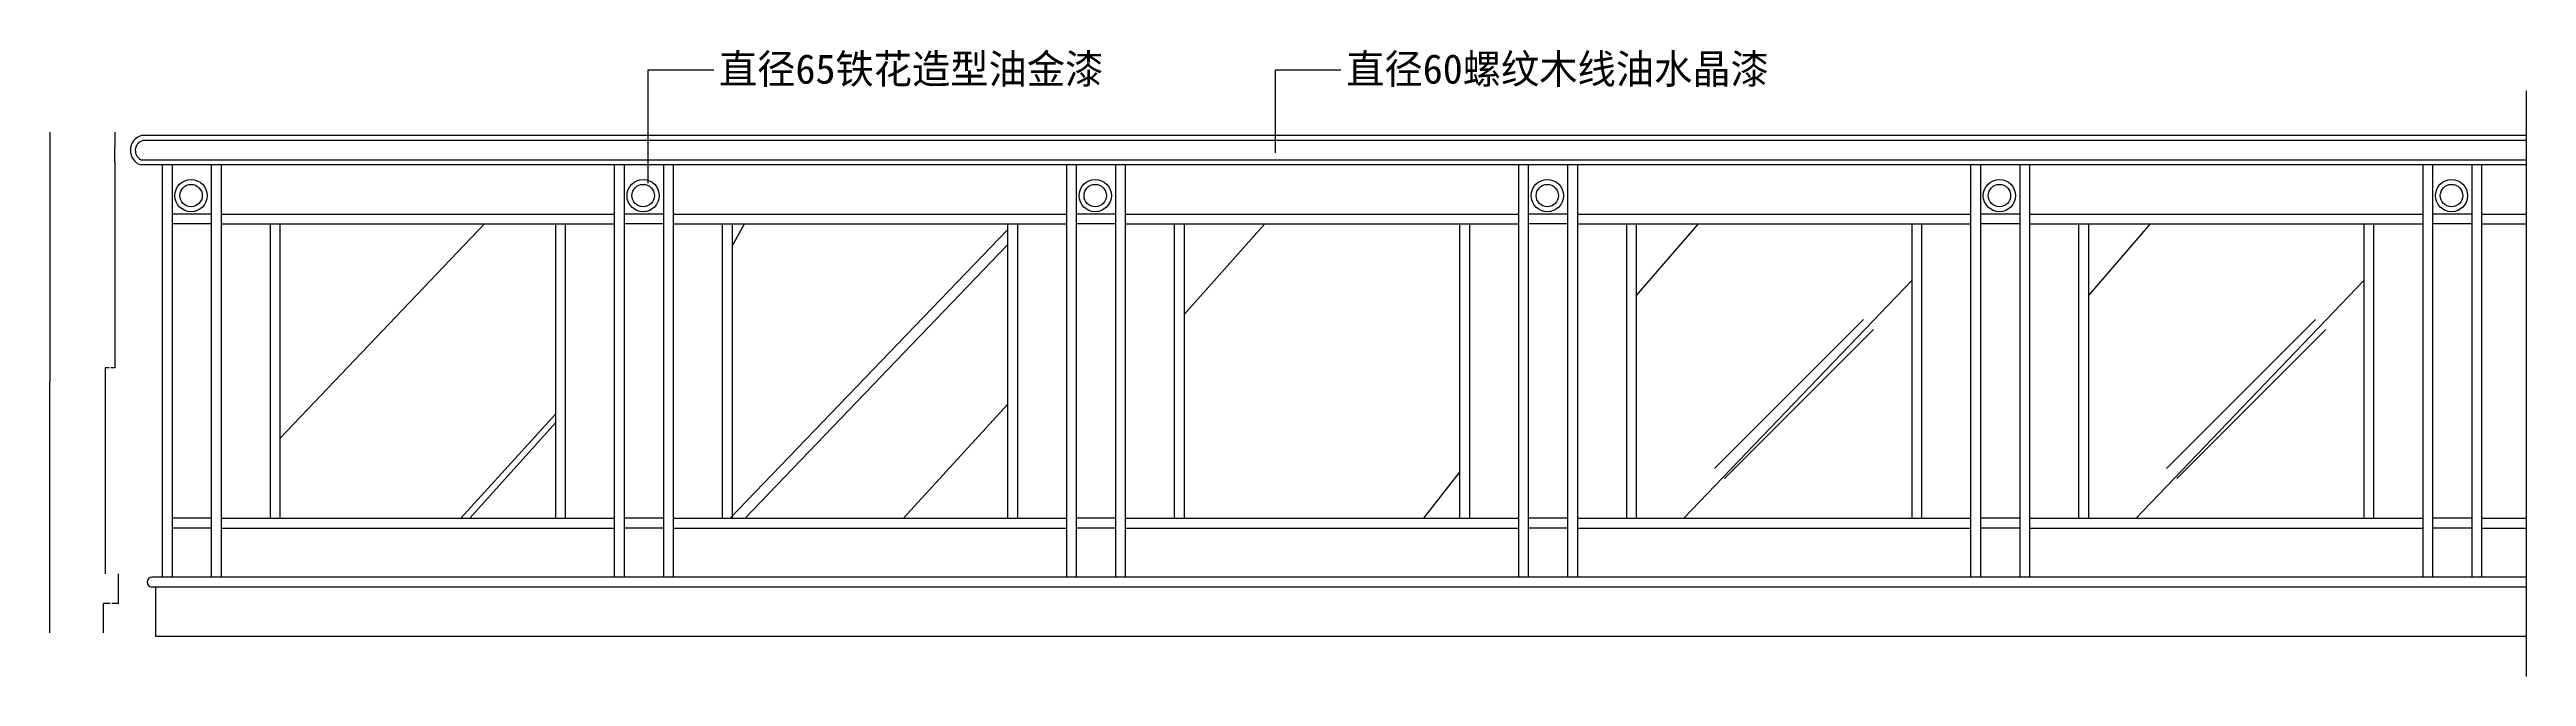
# Model space of a CAD drawing. Header units: metres. Extents: x 212 to 5262, y 3920 to 5197.
import ezdxf

# ---------------------------------------------------------------- set-up
doc = ezdxf.new("R2010")
doc.units = ezdxf.units.M
for name, color, linetype in [('3', 3, 'Continuous'), ('4', 4, 'Continuous'), ('7', 7, 'Continuous'), ('DIM', 3, 'Continuous'), ('TEXT', 3, 'Continuous')]:
    doc.layers.add(name, color=color, linetype=linetype)
doc.dimstyles.get("Standard").update_dxf_attribs({"dimtxt": 2.5, "dimasz": 2.5, "dimexe": 1.25, "dimexo": 0.625, "dimtad": 1, "dimcen": 2.5, "dimazin": 3, "dimtfac": 1, "dimtmove": 0, "dimatfit": 3})

# ---------------------------------------------------------------- blocks, each defined once
blk = doc.blocks.new('*D1')
for p, q in [((212.87, 5028.36), (212.87, 4518.36)), ((212.62, 4518.36), (212.37, 4518.36)), ((212.87, 4008.36), (212.87, 4518.36)), ((212.87, 4518.36), (212.87, 4518.36)), ((213.12, 4518.36), (213.37, 4518.36))]:
    blk.add_line(p, q)
at = {"layer": 'Defpoints'}
for p in [(212.87, 5028.36), (212.87, 4518.36), (212.87, 4008.36)]:
    blk.add_point(p, dxfattribs=at)
at = {"layer": 'DIM', "insert": (212.87, 4519.485), "char_height": 1, "attachment_point": 5}
blk.add_mtext('0', dxfattribs=at)
blk = doc.blocks.new('*D2')
for p, q in [((345.16, 4968.36), (345.16, 4548.36)), ((334.25, 4548.36), (326.09, 4548.36)), ((326.34, 4128.36), (326.34, 4548.36)), ((345.41, 4548.36), (337.25, 4548.36))]:
    blk.add_line(p, q)
at = {"layer": 'Defpoints'}
for p in [(345.16, 4968.36), (345.16, 4548.36), (326.34, 4128.36)]:
    blk.add_point(p, dxfattribs=at)
at = {"layer": 'DIM', "insert": (335.75, 4548.36), "char_height": 1, "attachment_point": 5}
blk.add_mtext('810', dxfattribs=at)
blk = doc.blocks.new('*D3')
for p, q in [((352.58, 4128.36), (352.58, 4068.36)), ((336.08, 4068.36), (322.33, 4068.36)), ((322.58, 4008.36), (322.58, 4068.36)), ((352.83, 4068.36), (339.08, 4068.36))]:
    blk.add_line(p, q)
at = {"layer": 'Defpoints'}
for p in [(352.58, 4128.36), (352.58, 4068.36), (322.58, 4008.36)]:
    blk.add_point(p, dxfattribs=at)
at = {"layer": 'DIM', "insert": (337.58, 4068.36), "char_height": 1, "attachment_point": 5}
blk.add_mtext('150', dxfattribs=at)
blk = doc.blocks.new('*D4')
for p, q in [((345.16, 5028.36), (345.16, 4998.36)), ((344.91, 4998.36), (344.66, 4998.36)), ((345.16, 4968.36), (345.16, 4998.36)), ((345.16, 4998.36), (345.16, 4998.36)), ((345.41, 4998.36), (345.66, 4998.36))]:
    blk.add_line(p, q)
at = {"layer": 'Defpoints'}
for p in [(345.16, 5028.36), (345.16, 4998.36), (345.16, 4968.36)]:
    blk.add_point(p, dxfattribs=at)
at = {"layer": 'DIM', "insert": (345.16, 4999.485), "char_height": 1, "attachment_point": 5}
blk.add_mtext('0', dxfattribs=at)

msp = doc.modelspace()

# ---------------------------------------------------------------- linework, layer by layer
at = {"layer": '3'}
for p, q in [((5261.88, 3919.56), (5261.88, 5112.85)), ((5261.88, 5011.8), (402.75, 5011.8)), ((5261.88, 4971.8), (400.64, 4971.8)), ((682.05, 4404.76), (1099.09, 4841.8)), ((1599.71, 4241.8), (2165.38, 4829.5)), ((1603.72, 4796.1), (1629.42, 4841.8)), ((1630.58, 4241.8), (2165.38, 4798.76)), ((2525.38, 4657.1), (2690.08, 4841.8)), ((3447.05, 4694.89), (3573.96, 4841.8)), ((4368.72, 4694.89), (4495.63, 4841.8)), ((3544.29, 4241.8), (4008.72, 4726.22)), ((4465.96, 4241.8), (4930.38, 4726.22)), ((3606.7, 4343.17), (3910.39, 4646.86)), ((4528.37, 4343.17), (4832.05, 4646.86)), ((3627.3, 4322.59), (3930.99, 4626.28)), ((4548.97, 4322.59), (4852.65, 4626.28)), ((1050.84, 4241.8), (1243.72, 4454.34)), ((1953.3, 4241.8), (2165.38, 4473.88)), ((1069.42, 4241.8), (1243.72, 4436.1)), ((3013.96, 4241.8), (3087.05, 4334.89))]:
    msp.add_line(p, q, dxfattribs=at)
for centre in [(500.8, 4899.39), (1422.46, 4899.39), (2344.13, 4899.39), (3265.8, 4899.39), (4187.46, 4899.39), (5109.13, 4899.39)]:
    msp.add_circle(centre, 22.86, dxfattribs=at)
msp.add_arc((408.26, 4991.45), 21.08, 105.14, 248.81, dxfattribs=at)
at = {"layer": '4'}
for p, q in [((5261.88, 5021.8), (400.14, 5021.8)), ((5261.88, 4961.8), (398.95, 4961.8)), ((5261.88, 4101.8), (420.79, 4101.8)), ((5261.88, 4121.8), (420.91, 4121.8)), ((428.09, 4101.8), (428.09, 4001.8)), ((428.09, 4001.8), (5261.88, 4001.8))]:
    msp.add_line(p, q, dxfattribs=at)
for centre, radius, start, end in [((408.48, 4991.62), 31.31, 105.45, 252.32), ((421.5, 4111.79), 10.02, 93.35, 265.95)]:
    msp.add_arc(centre, radius, start, end, dxfattribs=at)
at = {"layer": '7'}
for p, q in [((442.05, 4961.8), (442.05, 4121.8)), ((462.05, 4961.8), (462.05, 4121.8)), ((542.05, 4961.8), (542.05, 4121.8)), ((562.05, 4961.8), (562.05, 4121.8)), ((1363.72, 4961.8), (1363.72, 4121.8)), ((1383.72, 4961.8), (1383.72, 4121.8)), ((1463.72, 4961.8), (1463.72, 4121.8)), ((1483.72, 4961.8), (1483.72, 4121.8)), ((2285.38, 4961.8), (2285.38, 4121.8)), ((2305.38, 4961.8), (2305.38, 4121.8)), ((2385.38, 4961.8), (2385.38, 4121.8)), ((2405.38, 4961.8), (2405.38, 4121.8)), ((3207.05, 4961.8), (3207.05, 4121.8)), ((3227.05, 4961.8), (3227.05, 4121.8)), ((3307.05, 4961.8), (3307.05, 4121.8)), ((3327.05, 4961.8), (3327.05, 4121.8)), ((4128.72, 4961.8), (4128.72, 4121.8)), ((4148.72, 4961.8), (4148.72, 4121.8)), ((4228.72, 4961.8), (4228.72, 4121.8)), ((4248.72, 4961.8), (4248.72, 4121.8)), ((5050.38, 4961.8), (5050.38, 4121.8)), ((5070.38, 4961.8), (5070.38, 4121.8)), ((5150.38, 4961.8), (5150.38, 4121.8)), ((5170.38, 4961.8), (5170.38, 4121.8)), ((542.05, 4861.8), (462.05, 4861.8)), ((562.05, 4861.8), (1363.72, 4861.8)), ((1463.72, 4861.8), (1383.72, 4861.8)), ((1483.72, 4861.8), (2285.38, 4861.8)), ((2385.38, 4861.8), (2305.38, 4861.8)), ((2405.38, 4861.8), (3207.05, 4861.8)), ((3307.05, 4861.8), (3227.05, 4861.8)), ((3327.05, 4861.8), (4128.72, 4861.8)), ((4228.72, 4861.8), (4148.72, 4861.8)), ((4248.72, 4861.8), (5050.38, 4861.8)), ((5150.38, 4861.8), (5070.38, 4861.8)), ((5170.38, 4861.8), (5261.88, 4861.8)), ((542.05, 4841.8), (462.05, 4841.8)), ((562.05, 4841.8), (1363.72, 4841.8)), ((662.05, 4841.8), (662.05, 4241.8)), ((682.05, 4841.8), (682.05, 4241.8)), ((1243.72, 4841.8), (1243.72, 4241.8)), ((1263.72, 4841.8), (1263.72, 4241.8)), ((1463.72, 4841.8), (1383.72, 4841.8)), ((1483.72, 4841.8), (2285.38, 4841.8)), ((1583.72, 4841.8), (1583.72, 4241.8)), ((1603.72, 4841.8), (1603.72, 4241.8)), ((2165.38, 4841.8), (2165.38, 4241.8)), ((2185.38, 4841.8), (2185.38, 4241.8)), ((2385.38, 4841.8), (2305.38, 4841.8)), ((2405.38, 4841.8), (3207.05, 4841.8)), ((2505.38, 4841.8), (2505.38, 4241.8)), ((2525.38, 4841.8), (2525.38, 4241.8)), ((3087.05, 4841.8), (3087.05, 4241.8)), ((3107.05, 4841.8), (3107.05, 4241.8)), ((3307.05, 4841.8), (3227.05, 4841.8)), ((3327.05, 4841.8), (4128.72, 4841.8)), ((3427.05, 4841.8), (3427.05, 4241.8)), ((3447.05, 4841.8), (3447.05, 4241.8)), ((4008.72, 4841.8), (4008.72, 4241.8)), ((4028.72, 4841.8), (4028.72, 4241.8)), ((4228.72, 4841.8), (4148.72, 4841.8)), ((4248.72, 4841.8), (5050.38, 4841.8)), ((4348.72, 4841.8), (4348.72, 4241.8)), ((4368.72, 4841.8), (4368.72, 4241.8)), ((4930.38, 4841.8), (4930.38, 4241.8)), ((4950.38, 4841.8), (4950.38, 4241.8)), ((5150.38, 4841.8), (5070.38, 4841.8)), ((5170.38, 4841.8), (5261.88, 4841.8)), ((542.05, 4241.8), (462.05, 4241.8)), ((562.05, 4241.8), (1363.72, 4241.8)), ((1463.72, 4241.8), (1383.72, 4241.8)), ((1483.72, 4241.8), (2285.38, 4241.8)), ((2385.38, 4241.8), (2305.38, 4241.8)), ((2405.38, 4241.8), (3207.05, 4241.8)), ((3307.05, 4241.8), (3227.05, 4241.8)), ((3327.05, 4241.8), (4128.72, 4241.8)), ((4228.72, 4241.8), (4148.72, 4241.8)), ((4248.72, 4241.8), (5050.38, 4241.8)), ((5150.38, 4241.8), (5070.38, 4241.8)), ((5170.38, 4241.8), (5261.88, 4241.8)), ((542.05, 4221.8), (462.05, 4221.8)), ((562.05, 4221.8), (1363.72, 4221.8)), ((1463.72, 4221.8), (1383.72, 4221.8)), ((1483.72, 4221.8), (2285.38, 4221.8)), ((2385.38, 4221.8), (2305.38, 4221.8)), ((2405.38, 4221.8), (3207.05, 4221.8)), ((3307.05, 4221.8), (3227.05, 4221.8)), ((3327.05, 4221.8), (4128.72, 4221.8)), ((4228.72, 4221.8), (4148.72, 4221.8)), ((4248.72, 4221.8), (5050.38, 4221.8)), ((5150.38, 4221.8), (5070.38, 4221.8)), ((5170.38, 4221.8), (5261.88, 4221.8))]:
    msp.add_line(p, q, dxfattribs=at)
for centre in [(500.8, 4899.39), (1422.46, 4899.39), (2344.13, 4899.39), (3265.8, 4899.39), (4187.46, 4899.39), (5109.13, 4899.39)]:
    msp.add_circle(centre, 32.86, dxfattribs=at)

# ---------------------------------------------------------------- texts
at = {"layer": 'TEXT'}
for s, p in [('直径65铁花造型油金漆', (1577.02, 5127.55)), ('直径60螺纹木线油水晶漆', (2855.78, 5127.55))]:
    msp.add_text(s, height=60, dxfattribs=at).set_placement(p)

# ---------------------------------------------------------------- dimensions: what is measured, and where the dimension line sits
at = {"layer": 'DIM'}
for base, p1, p2, picture, middle in [((212.87, 4518.36), (212.87, 5028.36), (212.87, 4008.36), '*D1', (212.87, 4519.485)), ((345.16, 4998.36), (345.16, 5028.36), (345.16, 4968.36), '*D4', (345.16, 4999.485))]:
    dim = msp.add_linear_dim(base=base, p1=p1, p2=p2, dimstyle='Standard', dxfattribs=at)
    dim.commit()
    dim.dimension.update_dxf_attribs({"geometry": picture, "text_midpoint": middle})
for base, p1, p2, text, picture, middle in [((345.16, 4548.36), (345.16, 4968.36), (326.34, 4128.36), '810', '*D2', (335.75, 4548.36)), ((352.58, 4068.36), (352.58, 4128.36), (322.58, 4008.36), '150', '*D3', (337.58, 4068.36))]:
    dim = msp.add_linear_dim(base=base, p1=p1, p2=p2, text=text, dimstyle='Standard', dxfattribs=at)
    dim.commit()
    dim.dimension.update_dxf_attribs({"geometry": picture, "text_midpoint": middle})

# ---------------------------------------------------------------- leaders
for points in [[(1432.8, 4924.61), (1432.8, 5155.97), (1566.39, 5155.97)], [(2711.56, 4986.31), (2711.56, 5155.97), (2845.16, 5155.97)]]:
    msp.add_leader(points, dimstyle='Standard', dxfattribs=at)

doc.saveas('drawing.dxf')
